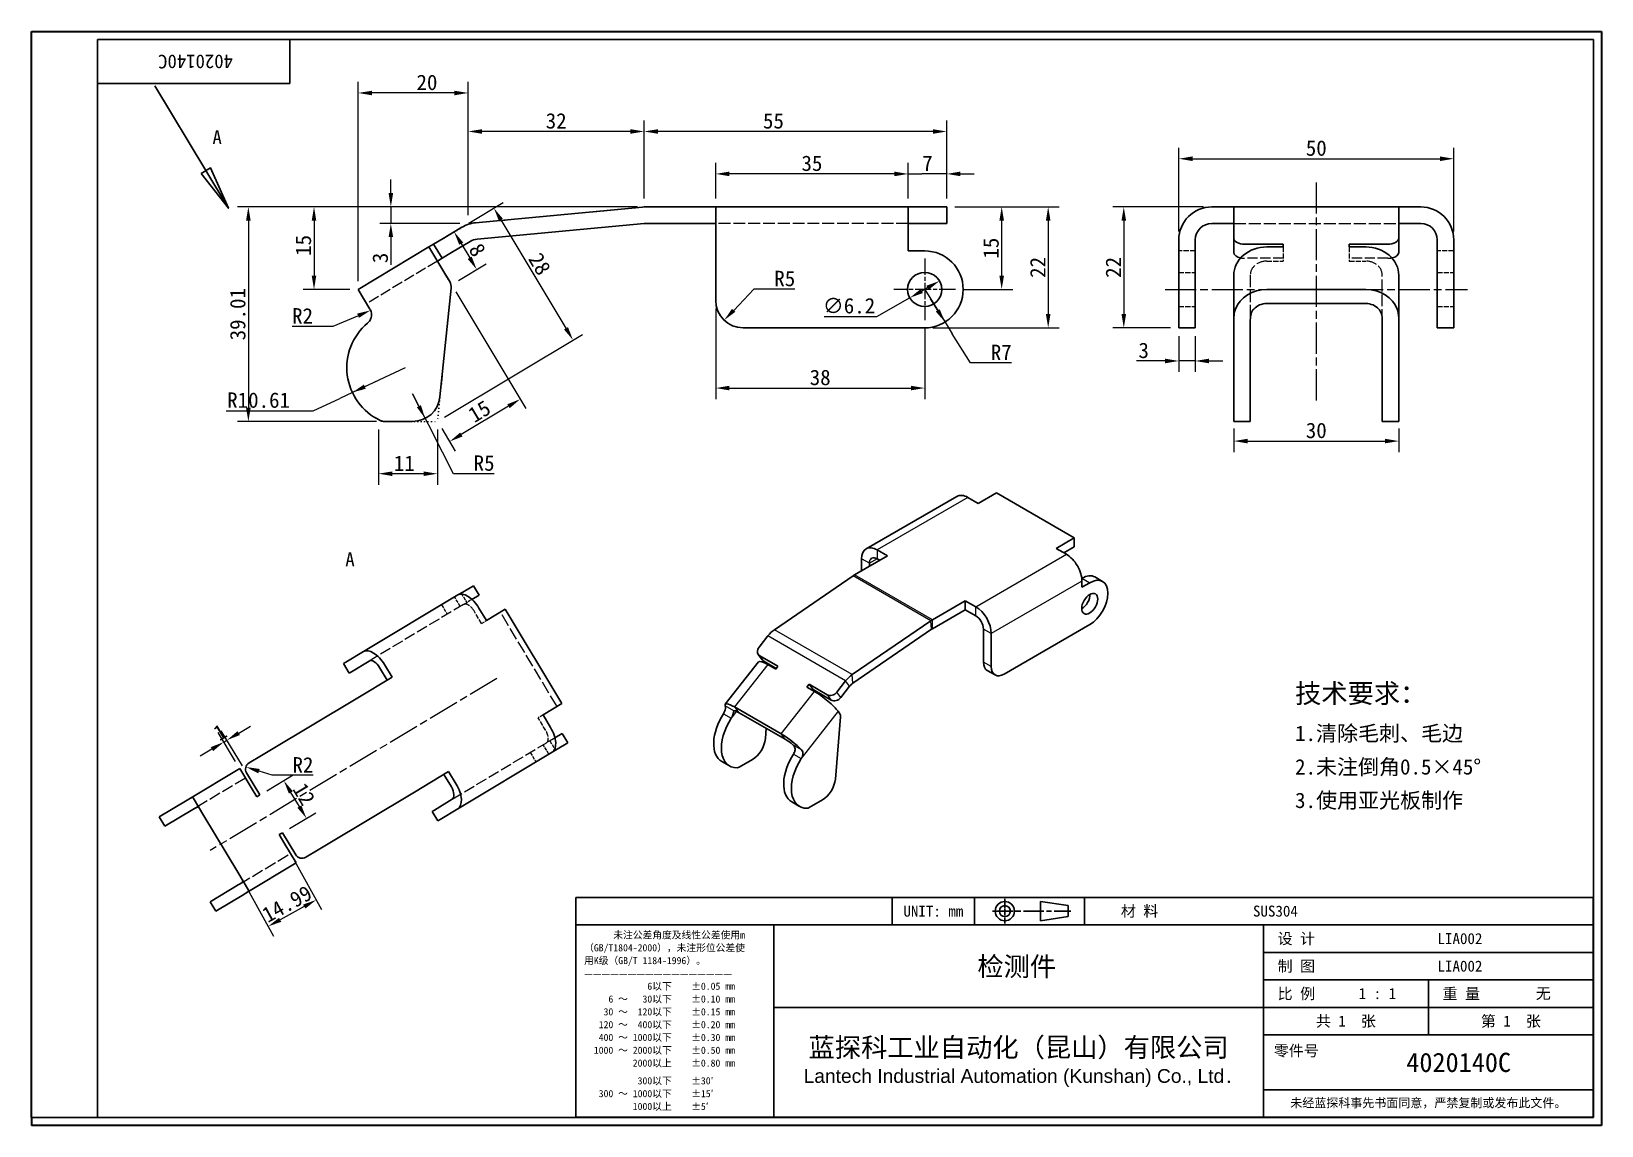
# Model space of a CAD drawing. Header units: millimetres. Extents: x 6 to 292, y 5 to 205.
import ezdxf
from ezdxf.enums import TextEntityAlignment as Align

# ---------------------------------------------------------------- set-up
doc = ezdxf.new("R2010")
doc.units = ezdxf.units.MM
for name, pattern in [('CHAIN', [0.3543, 0.2362, -0.0295, 0.0591, -0.0295]), ('DASHED', [0.2067, 0.1654, -0.0413]), ('DOTTED', [0.0482, 0.0069, -0.0413])]:
    doc.linetypes.add(name, pattern=pattern)
for name, color, linetype, lineweight in [('1', 7, 'Continuous', 18), ('可见 (ISO)', 7, 'Continuous', 25), ('可见窄的 (ISO)', 7, 'Continuous', 18), ('图框 (ISO)', 7, 'Continuous', 35), ('标题 (ISO)', 7, 'Continuous', 25), ('草图几何图元 (ISO)', 7, 'Continuous', 18)]:
    doc.layers.add(name, color=color, linetype=linetype, lineweight=lineweight)
for name, color, linetype, lineweight, true_color in [('中心标记 (ISO)', 1, 'CHAIN', 18, 0xff0000), ('中心线 (ISO)', 1, 'CHAIN', 18, 0xff0000), ('剖切线 (ISO)', 7, 'CHAIN', 25, 0x008000), ('尺寸 (ISO)', 7, 'Continuous', 18, 0x008000), ('符号 (ISO)', 7, 'Continuous', 18, 0x008000), ('隐藏 (ISO)', 5, 'DASHED', 18, 0x0000ff)]:
    doc.layers.add(name, color=color, linetype=linetype, lineweight=lineweight, true_color=true_color)
doc.styles.add('HZ_33', font='simfang.ttf')
doc.styles.add('文本样式164', font='SimSun.ttf')
doc.styles.add('文本样式165', font='SimSun.ttf')
doc.styles.add('文本样式74', font='SimSun.ttf')
doc.styles.add('最新国标', font='simfang.ttf')
doc.styles.add('注释文本 (ISO)', font='simfang.ttf')
doc.dimstyles.new('默认 (GB)', dxfattribs={"dimtxt": 2.8, "dimasz": 2.5, "dimexe": 2, "dimexo": 1.5, "dimgap": 0.5, "dimtad": 1, "dimtoh": 1, "dimdsep": 46, "dimtxsty": '最新国标', "dimcen": 0.09, "dimdle": 10, "dimclrd": 256, "dimclre": 256, "dimclrt": 256, "dimaunit": 1, "dimadec": 3, "dimazin": 2, "dimtfac": 0.535714, "dimtmove": 0, "dimatfit": 3, "dimfxl": 0, "dimtolj": 1, "dimtzin": 0, "dimlwd": -1, "dimlwe": -1, "dimarcsym": 0})

msp = doc.modelspace()

# ---------------------------------------------------------------- texts
at = {"layer": '符号 (ISO)', "insert": (63.0767, 107.2337), "char_height": 2.5, "attachment_point": 7, "style": 'HZ_33'}
msp.add_mtext('A', dxfattribs=at)
at = {"layer": '符号 (ISO)', "insert": (235.7641, 74.3932), "char_height": 2, "width": 42.044104, "attachment_point": 4, "line_spacing_factor": 1.305367, "style": '注释文本 (ISO)'}
msp.add_mtext('{\\H1.75x;技术要求：\\P\\f仿宋_GB2312|b0|i0|c134|p0;\\H0.8x;1.\\fFangSong|b0|i0|c134|p49;清除毛刺、毛边\\P\\f仿宋_GB2312|b0|i0|c134|p0;2.\\fFangSong|b0|i0|c134|p49;未注倒角\\f仿宋_GB2312|b0|i0|c134|p0;0.5\\fFangSong|b0|i0|c134|p49;×\\f仿宋_GB2312|b0|i0|c134|p0;45°\\P3.\\fFangSong|b0|i0|c134|p49;使用亚光板制作}', dxfattribs=at)

# ---------------------------------------------------------------- blocks, each defined once
blk = doc.blocks.new('图框 最新国标')
at = {"layer": '图框 (ISO)'}
for p, q in [((6, 7), (6, 204.5)), ((6, 204.5), (291.5, 204.5)), ((291.5, 204.5), (291.5, 5.5)), ((6, 7), (6, 5.5)), ((6, 7), (6, 5.5)), ((291.5, 5.5), (6, 5.5))]:
    blk.add_line(p, q, dxfattribs=at)
at = {"layer": '图框 (ISO)', "color": 7, "linetype": 'Continuous', "lineweight": 25}
for p, q in [((18, 203), (290, 203)), ((18, 7), (18, 203)), ((18, 203), (290, 203)), ((53, 203), (53, 195)), ((290, 203), (290, 7)), ((290, 203), (290, 7)), ((53, 195), (18, 195)), ((290, 7), (6, 7)), ((290, 7), (18, 7))]:
    blk.add_line(p, q, dxfattribs=at)
at = {"layer": '图框 (ISO)', "style": '文本样式74'}
blk.add_attdef('零件代号_001', (42.65, 200.25), '', height=2.5, rotation=180, dxfattribs=at)
blk = doc.blocks.new('标题栏 最新国标')
at = {"layer": '标题 (ISO)'}
for p, q in [((381.98, -183.84), (196.98, -183.84)), ((196.98, -183.84), (196.98, -223.84)), ((254.48, -183.84), (254.48, -188.84)), ((269.48, -183.84), (269.48, -188.84)), ((281.48, -188.09), (281.48, -184.59)), ((281.48, -184.59), (286.48, -185.34)), ((286.48, -185.34), (286.48, -187.34)), ((289.48, -183.84), (289.48, -188.84)), ((381.98, -223.84), (381.98, -183.84)), ((383.48, -183.84), (383.48, -225.34)), ((286.48, -187.34), (281.48, -188.09)), ((196.98, -188.84), (381.98, -188.84)), ((232.98, -188.84), (232.98, -223.84)), ((321.98, -188.84), (321.98, -223.84)), ((321.98, -193.84), (381.98, -193.84)), ((321.98, -198.84), (381.98, -198.84)), ((351.98, -198.84), (351.98, -208.84)), ((321.98, -203.84), (232.98, -203.84)), ((321.98, -203.84), (381.98, -203.84)), ((321.98, -208.84), (381.98, -208.84)), ((321.98, -218.84), (381.98, -218.84)), ((196.98, -223.84), (381.98, -223.84)), ((383.48, -225.34), (196.98, -225.34))]:
    blk.add_line(p, q, dxfattribs=at)
at = {"layer": '标题 (ISO)', "linetype": 'CHAIN', "ltscale": 5.000333}
blk.add_line((274.98, -184.09), (274.98, -188.59), dxfattribs=at)
at = {"layer": '标题 (ISO)', "linetype": 'CHAIN', "ltscale": 15.834605}
blk.add_line((272.73, -186.34), (286.98, -186.34), dxfattribs=at)
at = {"layer": '标题 (ISO)'}
for radius in [1.75, 1]:
    blk.add_circle((274.98, -186.34), radius, dxfattribs=at)
at = {"layer": '1', "style": '文本样式164'}
for s, p in [('UNIT: mm', (261.98, -186.34)), ('材 料', (299.48, -186.34)), ('设 计', (327.98, -191.34)), ('制 图', (327.98, -196.34)), ('比 例', (327.98, -201.34)), ('重 量', (357.98, -201.34)), ('共 1  张', (336.98, -206.34)), ('第 1  张', (366.98, -206.34))]:
    blk.add_text(s, height=2, dxfattribs=at).set_placement(p, align=Align.MIDDLE_CENTER)
at = {"layer": '标题 (ISO)', "char_height": 2, "style": '注释文本 (ISO)'}
for s, insert, attachment_point, line_spacing_factor in [('{\\fSimSun|b0|i0|c134|p2;\\H0.65x;      未注公差角度及线性公差使用m\\P（GB/T1804-2000），未注形位公差使\\P用K级（GB/T 1184-1996）。\\P—————————————————\\P             6以下    ±0.05 mm\\P     6 ～   30以下    ±0.10 mm\\P    30 ～  120以下    ±0.15 mm\\P   120 ～  400以下    ±0.20 mm\\P   400 ～ 1000以下    ±0.30 mm\\P  1000 ～ 2000以下    ±0.50 mm\\P          2000以上    ±0.80 mm\\P\\H0.38462x;\\P\\H2.6x;           300以下    ±30′\\P   300 ～ 1000以下    ±15′\\P          1000以上    ±5′}', (198.48, -206.34), 4, 1.075116), ('{\\fMicrosoft YaHei|b0|i0|c134|p34;\\H1.75x;蓝探科工业自动化（昆山）有限公司\\P\\fArial|b0|i0|c0|p34;\\H0.71429x;Lantech Industrial Automation (Kunshan) Co., Ltd\\fFangSong|b0|i0|c134|p49;.\\H1.15195x; }', (277.48, -213.84), 5, 0.978695)]:
    blk.add_mtext(s, dxfattribs=dict(at, insert=insert, attachment_point=attachment_point, line_spacing_factor=line_spacing_factor))
at = {"layer": '标题 (ISO)', "attachment_point": 5, "style": '注释文本 (ISO)'}
for s, insert, char_height in [('\\fFangSong|b0|i0;零件号', (327.98, -211.84), 2), ('\\fSimSun|b0|i0;{\\H1.6000;未经蓝探科事先书面同意，严禁复制或发布此文件。}', (351.98, -221.34), 1.6)]:
    blk.add_mtext(s, dxfattribs=dict(at, insert=insert, char_height=char_height))
at = {"layer": '标题 (ISO)'}
for tag, p, height, style in [('材料_001', (320.09, -187.33), 2, '注释文本 (ISO)'), ('设计人_001', (353.65, -192.33), 2, '注释文本 (ISO)'), ('库存编号_001', (269.98, -198.15), 3.5, '文本样式165'), ('设计人_001', (353.65, -197.33), 2, '注释文本 (ISO)'), ('视图比例_001', (339.32, -202.33), 2, '注释文本 (ISO)'), ('质量\\P3;_001', (371.53, -202.3), 2, '注释文本 (ISO)'), ('零件代号_001', (347.97, -215.59), 3.5, '文本样式165')]:
    blk.add_attdef(tag, p, '', height=height, dxfattribs=dict(at, style=style))
blk = doc.blocks.new('二维转换剖视图0')
at = {"layer": '剖切线 (ISO)', "linetype": 'Continuous'}
for p, q in [((28.44, 194.63), (37.7, 179.19)), ((38.56, 179.71), (36.84, 178.68)), ((36.84, 178.68), (41.82, 172.33)), ((37.7, 179.19), (41.82, 172.33)), ((41.82, 172.33), (38.56, 179.71))]:
    blk.add_line(p, q, dxfattribs=at)
at = {"layer": '剖切线 (ISO)', "linetype": 'Continuous', "flags": 128}
blk.add_lwpolyline([(36.84, 178.68), (41.82, 172.33), (38.56, 179.71), (36.84, 178.68)], dxfattribs=at)
at = {"layer": '剖切线 (ISO)'}
blk.add_solid([(36.84, 178.68), (41.82, 172.33), (38.56, 179.71), (36.84, 178.68)], dxfattribs=at)
at = {"layer": '剖切线 (ISO)', "insert": (38.92, 184), "char_height": 2.5, "attachment_point": 7, "style": 'HZ_33'}
blk.add_mtext('A', dxfattribs=at)
blk = doc.blocks.new('*D6')
at = {"layer": 'Defpoints', "color": 0, "transparency": 16777216}
for p in [(117.42, 186.3), (117.42, 172.58), (172.42, 172.58)]:
    blk.add_point(p, dxfattribs=at)
at = {"layer": '尺寸 (ISO)', "color": 116, "true_color": 0x00803f, "transparency": 16777216}
for p, q in [((117.42, 174.08), (117.42, 188.3)), ((169.92, 186.3), (119.92, 186.3)), ((172.42, 174.08), (172.42, 188.3))]:
    blk.add_line(p, q, dxfattribs=at)
for points in [[(119.92, 186.71), (119.92, 185.88), (117.42, 186.3)], [(169.92, 186.71), (169.92, 185.88), (172.42, 186.3)]]:
    blk.add_solid(points, dxfattribs=at)
at = {"layer": '尺寸 (ISO)', "transparency": 16777216, "insert": (140.92, 188.21), "char_height": 2.8, "attachment_point": 5, "style": '最新国标'}
blk.add_mtext('\\A1;55', dxfattribs=at)
blk = doc.blocks.new('*D7')
at = {"layer": 'Defpoints', "color": 0, "transparency": 16777216}
for p in [(85.42, 186.3), (117.42, 172.58), (85.42, 169.58)]:
    blk.add_point(p, dxfattribs=at)
at = {"layer": '尺寸 (ISO)', "color": 116, "true_color": 0x00803f, "transparency": 16777216}
for p, q in [((85.42, 171.08), (85.42, 188.3)), ((114.92, 186.3), (87.92, 186.3)), ((117.42, 174.08), (117.42, 188.3))]:
    blk.add_line(p, q, dxfattribs=at)
for points in [[(87.92, 186.71), (87.92, 185.88), (85.42, 186.3)], [(114.92, 186.71), (114.92, 185.88), (117.42, 186.3)]]:
    blk.add_solid(points, dxfattribs=at)
at = {"layer": '尺寸 (ISO)', "transparency": 16777216, "insert": (101.42, 188.21), "char_height": 2.8, "attachment_point": 5, "style": '最新国标'}
blk.add_mtext('\\A1;32', dxfattribs=at)
blk = doc.blocks.new('*D8')
at = {"layer": 'Defpoints', "color": 0, "transparency": 16777216}
for p in [(65.42, 193.3), (85.42, 169.58), (65.42, 157.58)]:
    blk.add_point(p, dxfattribs=at)
at = {"layer": '尺寸 (ISO)', "color": 116, "true_color": 0x00803f, "transparency": 16777216}
for p, q in [((65.42, 159.08), (65.42, 195.3)), ((85.42, 171.08), (85.42, 195.3)), ((82.92, 193.3), (67.92, 193.3))]:
    blk.add_line(p, q, dxfattribs=at)
for points in [[(67.92, 193.71), (67.92, 192.88), (65.42, 193.3)], [(82.92, 193.71), (82.92, 192.88), (85.42, 193.3)]]:
    blk.add_solid(points, dxfattribs=at)
at = {"layer": '尺寸 (ISO)', "transparency": 16777216, "insert": (77.92, 195.21), "char_height": 2.8, "attachment_point": 5, "style": '最新国标'}
blk.add_mtext('\\A1;20', dxfattribs=at)
blk = doc.blocks.new('*D9')
at = {"layer": 'Defpoints', "color": 0, "transparency": 16777216}
for p in [(117.42, 172.58), (71.36, 169.58), (85.42, 169.58)]:
    blk.add_point(p, dxfattribs=at)
at = {"layer": '尺寸 (ISO)', "color": 116, "true_color": 0x00803f, "transparency": 16777216}
for p, q in [((71.36, 175.08), (71.36, 177.58)), ((115.92, 172.58), (69.36, 172.58)), ((71.36, 172.58), (71.36, 169.58)), ((83.92, 169.58), (69.36, 169.58)), ((71.36, 167.08), (71.36, 162.03))]:
    blk.add_line(p, q, dxfattribs=at)
for points in [[(70.94, 175.08), (71.77, 175.08), (71.36, 172.58)], [(70.94, 167.08), (71.77, 167.08), (71.36, 169.58)]]:
    blk.add_solid(points, dxfattribs=at)
at = {"layer": '尺寸 (ISO)', "transparency": 16777216, "insert": (69.44, 163.3), "char_height": 2.8, "attachment_point": 5, "rotation": 90, "style": '最新国标'}
blk.add_mtext('\\A1;3', dxfattribs=at)
blk = doc.blocks.new('*D10')
at = {"layer": 'Defpoints', "color": 0, "transparency": 16777216}
for p in [(117.42, 172.58), (57.39, 157.58), (65.42, 157.58)]:
    blk.add_point(p, dxfattribs=at)
at = {"layer": '尺寸 (ISO)', "color": 116, "true_color": 0x00803f, "transparency": 16777216}
for p, q in [((115.92, 172.58), (55.39, 172.58)), ((57.39, 170.08), (57.39, 160.08)), ((63.92, 157.58), (55.39, 157.58))]:
    blk.add_line(p, q, dxfattribs=at)
for points in [[(56.97, 170.08), (57.8, 170.08), (57.39, 172.58)], [(56.97, 160.08), (57.8, 160.08), (57.39, 157.58)]]:
    blk.add_solid(points, dxfattribs=at)
at = {"layer": '尺寸 (ISO)', "transparency": 16777216, "insert": (55.47, 165.58), "char_height": 2.8, "attachment_point": 5, "rotation": 90, "style": '最新国标'}
blk.add_mtext('\\A1;15', dxfattribs=at)
blk = doc.blocks.new('*D11')
at = {"layer": 'Defpoints', "color": 0, "transparency": 16777216}
for p in [(165.42, 178.58), (165.42, 172.58), (172.42, 172.58)]:
    blk.add_point(p, dxfattribs=at)
at = {"layer": '尺寸 (ISO)', "color": 116, "true_color": 0x00803f, "transparency": 16777216}
for p, q in [((165.42, 174.08), (165.42, 180.58)), ((172.42, 174.08), (172.42, 180.58)), ((162.92, 178.58), (160.42, 178.58)), ((165.42, 178.58), (167.92, 178.58)), ((169.92, 178.58), (167.92, 178.58)), ((172.42, 178.58), (169.92, 178.58)), ((174.92, 178.58), (177.42, 178.58))]:
    blk.add_line(p, q, dxfattribs=at)
for points in [[(162.92, 179), (162.92, 178.17), (165.42, 178.58)], [(174.92, 179), (174.92, 178.17), (172.42, 178.58)]]:
    blk.add_solid(points, dxfattribs=at)
at = {"layer": '尺寸 (ISO)', "transparency": 16777216, "insert": (168.92, 180.5), "char_height": 2.8, "attachment_point": 5, "style": '最新国标'}
blk.add_mtext('\\A1;7', dxfattribs=at)
blk = doc.blocks.new('*D12')
at = {"layer": 'Defpoints', "color": 0, "transparency": 16777216}
for p in [(130.42, 178.58), (130.42, 172.58), (165.42, 172.58)]:
    blk.add_point(p, dxfattribs=at)
at = {"layer": '尺寸 (ISO)', "color": 116, "true_color": 0x00803f, "transparency": 16777216}
for p, q in [((130.42, 174.08), (130.42, 180.58)), ((165.42, 174.08), (165.42, 180.58)), ((162.92, 178.58), (132.92, 178.58))]:
    blk.add_line(p, q, dxfattribs=at)
for points in [[(132.92, 179), (132.92, 178.17), (130.42, 178.58)], [(162.92, 179), (162.92, 178.17), (165.42, 178.58)]]:
    blk.add_solid(points, dxfattribs=at)
at = {"layer": '尺寸 (ISO)', "transparency": 16777216, "insert": (147.92, 180.5), "char_height": 2.8, "attachment_point": 5, "style": '最新国标'}
blk.add_mtext('\\A1;35', dxfattribs=at)
blk = doc.blocks.new('*D13')
at = {"layer": 'Defpoints', "color": 0, "transparency": 16777216}
for p in [(130.42, 155.58), (168.42, 151.98), (168.42, 139.63)]:
    blk.add_point(p, dxfattribs=at)
at = {"layer": '尺寸 (ISO)', "color": 116, "true_color": 0x00803f, "transparency": 16777216}
for p, q in [((130.42, 154.08), (130.42, 137.63)), ((168.42, 150.48), (168.42, 137.63)), ((132.92, 139.63), (165.92, 139.63))]:
    blk.add_line(p, q, dxfattribs=at)
for points in [[(132.92, 140.05), (132.92, 139.22), (130.42, 139.63)], [(165.92, 140.05), (165.92, 139.22), (168.42, 139.63)]]:
    blk.add_solid(points, dxfattribs=at)
at = {"layer": '尺寸 (ISO)', "transparency": 16777216, "insert": (149.42, 141.55), "char_height": 2.8, "attachment_point": 5, "style": '最新国标'}
blk.add_mtext('\\A1;38', dxfattribs=at)
blk = doc.blocks.new('*D14')
at = {"layer": 'Defpoints', "color": 0, "transparency": 16777216}
for p in [(172.42, 172.58), (182.42, 172.58), (174.02, 157.58)]:
    blk.add_point(p, dxfattribs=at)
at = {"layer": '尺寸 (ISO)', "color": 116, "true_color": 0x00803f, "transparency": 16777216}
for p, q in [((173.92, 172.58), (184.42, 172.58)), ((182.42, 160.08), (182.42, 170.08)), ((175.52, 157.58), (184.42, 157.58))]:
    blk.add_line(p, q, dxfattribs=at)
for points in [[(182, 170.08), (182.84, 170.08), (182.42, 172.58)], [(182, 160.08), (182.84, 160.08), (182.42, 157.58)]]:
    blk.add_solid(points, dxfattribs=at)
at = {"layer": '尺寸 (ISO)', "transparency": 16777216, "insert": (180.5, 165.08), "char_height": 2.8, "attachment_point": 5, "rotation": 90, "style": '最新国标'}
blk.add_mtext('\\A1;15', dxfattribs=at)
blk = doc.blocks.new('*D15')
at = {"layer": 'Defpoints', "color": 0, "transparency": 16777216}
for p in [(172.42, 172.58), (168.42, 150.58), (190.88, 150.58)]:
    blk.add_point(p, dxfattribs=at)
at = {"layer": '尺寸 (ISO)', "color": 116, "true_color": 0x00803f, "transparency": 16777216}
for p, q in [((173.92, 172.58), (192.88, 172.58)), ((190.88, 170.08), (190.88, 153.08)), ((169.92, 150.58), (192.88, 150.58))]:
    blk.add_line(p, q, dxfattribs=at)
for points in [[(190.46, 170.08), (191.29, 170.08), (190.88, 172.58)], [(190.46, 153.08), (191.29, 153.08), (190.88, 150.58)]]:
    blk.add_solid(points, dxfattribs=at)
at = {"layer": '尺寸 (ISO)', "transparency": 16777216, "insert": (188.98, 161.58), "char_height": 2.8, "attachment_point": 5, "rotation": 90, "style": '最新国标'}
blk.add_mtext('\\A1;22', dxfattribs=at)
blk = doc.blocks.new('*D16')
at = {"layer": 'Defpoints', "color": 0, "transparency": 16777216}
for p in [(135.42, 155.58), (131.96, 151.97)]:
    blk.add_point(p, dxfattribs=at)
at = {"layer": '尺寸 (ISO)', "color": 116, "true_color": 0x00803f, "transparency": 16777216}
for p, q in [((137.38, 157.62), (133.69, 153.77)), ((144.83, 157.62), (137.38, 157.62))]:
    blk.add_line(p, q, dxfattribs=at)
blk.add_solid([(133.39, 154.06), (133.99, 153.49), (131.96, 151.97)], dxfattribs=at)
at = {"layer": '尺寸 (ISO)', "transparency": 16777216, "insert": (142.98, 159.54), "char_height": 2.8, "attachment_point": 5, "style": '最新国标'}
blk.add_mtext('\\A1;R5', dxfattribs=at)
blk = doc.blocks.new('*D17')
at = {"layer": 'Defpoints', "color": 0, "transparency": 16777216}
for p in [(171.11, 159.11), (165.72, 156.05)]:
    blk.add_point(p, dxfattribs=at)
at = {"layer": '尺寸 (ISO)', "color": 116, "true_color": 0x00803f, "transparency": 16777216}
for p, q in [((168.94, 157.87), (167.9, 157.28)), ((165.72, 156.05), (159.65, 152.6)), ((159.65, 152.6), (150.17, 152.6))]:
    blk.add_line(p, q, dxfattribs=at)
for points in [[(167.69, 157.64), (168.1, 156.92), (165.72, 156.05)], [(168.73, 158.24), (169.15, 157.51), (171.11, 159.11)]]:
    blk.add_solid(points, dxfattribs=at)
at = {"layer": '尺寸 (ISO)', "transparency": 16777216, "insert": (154.66, 154.59), "char_height": 2.8, "attachment_point": 5, "style": '最新国标'}
blk.add_mtext('\\A1;∅6.2', dxfattribs=at)
blk = doc.blocks.new('*D18')
at = {"layer": 'Defpoints', "color": 0, "transparency": 16777216}
for p in [(168.42, 157.58), (172.12, 151.64)]:
    blk.add_point(p, dxfattribs=at)
at = {"layer": '尺寸 (ISO)', "color": 116, "true_color": 0x00803f, "transparency": 16777216}
for p, q in [((168.42, 157.58), (172.12, 151.64)), ((170.8, 153.76), (169.48, 155.88)), ((172.12, 151.64), (173.44, 149.51)), ((176.74, 144.21), (173.44, 149.51)), ((184.2, 144.21), (176.74, 144.21))]:
    blk.add_line(p, q, dxfattribs=at)
blk.add_solid([(171.15, 153.98), (170.44, 153.54), (172.12, 151.64)], dxfattribs=at)
at = {"layer": '尺寸 (ISO)', "transparency": 16777216, "insert": (182.34, 146.13), "char_height": 2.8, "attachment_point": 5, "style": '最新国标'}
blk.add_mtext('\\A1;R7', dxfattribs=at)
blk = doc.blocks.new('*D19')
at = {"layer": 'Defpoints', "color": 0, "transparency": 16777216}
for p in [(79.14, 165.81), (86.98, 161.18), (82.4, 158.43)]:
    blk.add_point(p, dxfattribs=at)
at = {"layer": '尺寸 (ISO)', "color": 116, "true_color": 0x00803f, "transparency": 16777216}
for p, q in [((80.43, 166.58), (84.58, 169.07)), ((84.15, 165.9), (85.69, 163.33)), ((83.68, 159.21), (88.69, 162.21))]:
    blk.add_line(p, q, dxfattribs=at)
for points in [[(84.51, 166.11), (83.79, 165.69), (82.86, 168.04)], [(86.05, 163.54), (85.33, 163.11), (86.98, 161.18)]]:
    blk.add_solid(points, dxfattribs=at)
at = {"layer": '尺寸 (ISO)', "transparency": 16777216, "insert": (87.08, 164.74), "char_height": 2.8, "attachment_point": 5, "rotation": 300.9638, "style": '最新国标'}
blk.add_mtext('\\A1;8', dxfattribs=at)
blk = doc.blocks.new('*D20')
at = {"layer": 'Defpoints', "color": 0, "transparency": 16777216}
for p in [(82.4, 158.43), (79.82, 133.57), (82.03, 129.9)]:
    blk.add_point(p, dxfattribs=at)
at = {"layer": '尺寸 (ISO)', "color": 116, "true_color": 0x00803f, "transparency": 16777216}
for p, q in [((83.17, 157.15), (95.92, 135.9)), ((92.75, 136.33), (84.17, 131.18)), ((80.6, 132.28), (83.06, 128.18))]:
    blk.add_line(p, q, dxfattribs=at)
for points in [[(92.53, 136.69), (92.96, 135.97), (94.89, 137.62)], [(83.96, 131.54), (84.38, 130.83), (82.03, 129.9)]]:
    blk.add_solid(points, dxfattribs=at)
at = {"layer": '尺寸 (ISO)', "transparency": 16777216, "insert": (87.47, 135.4), "char_height": 2.8, "attachment_point": 5, "rotation": 30.9638, "style": '最新国标'}
blk.add_mtext('\\A1;15', dxfattribs=at)
blk = doc.blocks.new('*D21')
at = {"layer": 'Defpoints', "color": 0, "transparency": 16777216}
for p in [(84.25, 168.88), (104.48, 148.36), (79.82, 133.57)]:
    blk.add_point(p, dxfattribs=at)
at = {"layer": '尺寸 (ISO)', "color": 116, "true_color": 0x00803f, "transparency": 16777216}
for p, q in [((85.54, 169.65), (91.79, 173.4)), ((91.37, 170.23), (103.2, 150.51)), ((81.11, 134.34), (106.2, 149.39))]:
    blk.add_line(p, q, dxfattribs=at)
for points in [[(91.72, 170.44), (91.01, 170.02), (90.08, 172.37)], [(103.56, 150.72), (102.84, 150.29), (104.48, 148.36)]]:
    blk.add_solid(points, dxfattribs=at)
at = {"layer": '尺寸 (ISO)', "transparency": 16777216, "insert": (98.41, 162.21), "char_height": 2.8, "attachment_point": 5, "rotation": 300.9638, "style": '最新国标'}
blk.add_mtext('\\A1;28', dxfattribs=at)
blk = doc.blocks.new('*D22')
at = {"layer": 'Defpoints', "color": 0, "transparency": 16777216}
for p in [(264.62, 181.34), (214.62, 166.58), (264.62, 166.58)]:
    blk.add_point(p, dxfattribs=at)
at = {"layer": '尺寸 (ISO)', "color": 116, "true_color": 0x00803f, "transparency": 16777216}
for p, q in [((214.62, 168.08), (214.62, 183.34)), ((264.62, 168.08), (264.62, 183.34)), ((217.12, 181.34), (262.12, 181.34))]:
    blk.add_line(p, q, dxfattribs=at)
for points in [[(217.12, 181.76), (217.12, 180.92), (214.62, 181.34)], [(262.12, 181.76), (262.12, 180.92), (264.62, 181.34)]]:
    blk.add_solid(points, dxfattribs=at)
at = {"layer": '尺寸 (ISO)', "transparency": 16777216, "insert": (239.62, 183.26), "char_height": 2.8, "attachment_point": 5, "style": '最新国标'}
blk.add_mtext('\\A1;50', dxfattribs=at)
blk = doc.blocks.new('*D23')
at = {"layer": 'Defpoints', "color": 0, "transparency": 16777216}
for p in [(220.62, 172.58), (204.62, 150.58), (214.62, 150.58)]:
    blk.add_point(p, dxfattribs=at)
at = {"layer": '尺寸 (ISO)', "color": 116, "true_color": 0x00803f, "transparency": 16777216}
for p, q in [((219.12, 172.58), (202.62, 172.58)), ((204.62, 170.08), (204.62, 153.08)), ((213.12, 150.58), (202.62, 150.58))]:
    blk.add_line(p, q, dxfattribs=at)
for points in [[(204.21, 170.08), (205.04, 170.08), (204.62, 172.58)], [(204.21, 153.08), (205.04, 153.08), (204.62, 150.58)]]:
    blk.add_solid(points, dxfattribs=at)
at = {"layer": '尺寸 (ISO)', "transparency": 16777216, "insert": (202.72, 161.58), "char_height": 2.8, "attachment_point": 5, "rotation": 90, "style": '最新国标'}
blk.add_mtext('\\A1;22', dxfattribs=at)
blk = doc.blocks.new('*D24')
at = {"layer": 'Defpoints', "color": 0, "transparency": 16777216}
for p in [(214.62, 150.58), (217.62, 150.58), (217.62, 144.56)]:
    blk.add_point(p, dxfattribs=at)
at = {"layer": '尺寸 (ISO)', "color": 116, "true_color": 0x00803f, "transparency": 16777216}
for p, q in [((214.62, 149.08), (214.62, 142.56)), ((217.62, 149.08), (217.62, 142.56)), ((212.12, 144.56), (206.96, 144.56)), ((217.62, 144.56), (214.62, 144.56)), ((220.12, 144.56), (222.62, 144.56))]:
    blk.add_line(p, q, dxfattribs=at)
for points in [[(212.12, 144.98), (212.12, 144.14), (214.62, 144.56)], [(220.12, 144.98), (220.12, 144.14), (217.62, 144.56)]]:
    blk.add_solid(points, dxfattribs=at)
at = {"layer": '尺寸 (ISO)', "transparency": 16777216, "insert": (208.24, 146.47), "char_height": 2.8, "attachment_point": 5, "style": '最新国标'}
blk.add_mtext('\\A1;3', dxfattribs=at)
blk = doc.blocks.new('*D25')
at = {"layer": 'Defpoints', "color": 0, "transparency": 16777216}
for p in [(224.62, 133.76), (254.62, 133.76), (254.62, 129.99)]:
    blk.add_point(p, dxfattribs=at)
at = {"layer": '尺寸 (ISO)', "color": 116, "true_color": 0x00803f, "transparency": 16777216}
for p, q in [((224.62, 132.26), (224.62, 127.99)), ((254.62, 132.26), (254.62, 127.99)), ((227.12, 129.99), (252.12, 129.99))]:
    blk.add_line(p, q, dxfattribs=at)
for points in [[(227.12, 130.41), (227.12, 129.58), (224.62, 129.99)], [(252.12, 130.41), (252.12, 129.58), (254.62, 129.99)]]:
    blk.add_solid(points, dxfattribs=at)
at = {"layer": '尺寸 (ISO)', "transparency": 16777216, "insert": (239.62, 131.91), "char_height": 2.8, "attachment_point": 5, "style": '最新国标'}
blk.add_mtext('\\A1;30', dxfattribs=at)
blk = doc.blocks.new('*D26')
at = {"layer": 'Defpoints', "color": 0, "transparency": 16777216}
for p in [(51.89, 68.24), (47.53, 65.63), (51.65, 58.77)]:
    blk.add_point(p, dxfattribs=at)
at = {"layer": '尺寸 (ISO)', "color": 116, "true_color": 0x00803f, "transparency": 16777216}
for p, q in [((48.82, 66.4), (53.61, 69.27)), ((54.72, 63.53), (53.18, 66.1)), ((52.94, 59.54), (57.73, 62.41))]:
    blk.add_line(p, q, dxfattribs=at)
for points in [[(53.54, 66.31), (52.82, 65.88), (51.89, 68.24)], [(55.08, 63.74), (54.37, 63.31), (56.01, 61.38)]]:
    blk.add_solid(points, dxfattribs=at)
at = {"layer": '尺寸 (ISO)', "transparency": 16777216, "insert": (55.58, 65.79), "char_height": 2.8, "attachment_point": 5, "rotation": 300.9638, "style": '最新国标'}
blk.add_mtext('\\A1;12', dxfattribs=at)
blk = doc.blocks.new('*D27')
at = {"layer": 'Defpoints', "color": 0, "transparency": 16777216}
for p in [(41.55, 75.6), (43.88, 70.43), (45.13, 69.63)]:
    blk.add_point(p, dxfattribs=at)
at = {"layer": '尺寸 (ISO)', "color": 116, "true_color": 0x00803f, "transparency": 16777216}
for p, q in [((44.36, 70.91), (40.52, 77.31)), ((43.69, 76.89), (45.84, 78.17)), ((43.1, 71.71), (39.95, 76.97)), ((40.98, 75.26), (41.55, 75.6)), ((38.83, 73.97), (36.69, 72.68))]:
    blk.add_line(p, q, dxfattribs=at)
for points in [[(43.48, 77.24), (43.91, 76.53), (41.55, 75.6)], [(38.62, 74.33), (39.05, 73.61), (40.98, 75.26)]]:
    blk.add_solid(points, dxfattribs=at)
at = {"layer": '尺寸 (ISO)', "transparency": 16777216, "insert": (40.29, 77.06), "char_height": 2.8, "attachment_point": 5, "rotation": 30.9638, "style": '最新国标'}
blk.add_mtext('\\A1;1', dxfattribs=at)
blk = doc.blocks.new('*D28')
at = {"layer": 'Defpoints', "color": 0, "transparency": 16777216}
for p in [(45.01, 70.72), (46.28, 70.31)]:
    blk.add_point(p, dxfattribs=at)
at = {"layer": '尺寸 (ISO)', "color": 116, "true_color": 0x00803f, "transparency": 16777216}
for p, q in [((49.77, 69.21), (47.39, 69.96)), ((57.22, 69.21), (49.77, 69.21))]:
    blk.add_line(p, q, dxfattribs=at)
blk.add_solid([(47.51, 70.36), (47.26, 69.56), (45.01, 70.72)], dxfattribs=at)
at = {"layer": '尺寸 (ISO)', "transparency": 16777216, "insert": (55.37, 71.11), "char_height": 2.8, "attachment_point": 5, "style": '最新国标'}
blk.add_mtext('\\A1;R2', dxfattribs=at)
blk = doc.blocks.new('*D29')
at = {"layer": 'Defpoints', "color": 0, "transparency": 16777216}
for p in [(69.1, 133.57), (79.82, 133.57), (69.1, 124.06)]:
    blk.add_point(p, dxfattribs=at)
at = {"layer": '尺寸 (ISO)', "color": 116, "true_color": 0x00803f, "transparency": 16777216}
for p, q in [((69.1, 132.07), (69.1, 122.06)), ((79.82, 132.07), (79.82, 122.06)), ((77.32, 124.06), (71.6, 124.06))]:
    blk.add_line(p, q, dxfattribs=at)
for points in [[(71.6, 124.47), (71.6, 123.64), (69.1, 124.06)], [(77.32, 124.47), (77.32, 123.64), (79.82, 124.06)]]:
    blk.add_solid(points, dxfattribs=at)
at = {"layer": '尺寸 (ISO)', "transparency": 16777216, "insert": (73.8, 125.96), "char_height": 2.8, "attachment_point": 5, "style": '最新国标'}
blk.add_mtext('\\A1;11', dxfattribs=at)
blk = doc.blocks.new('*D30')
at = {"layer": 'Defpoints', "color": 0, "transparency": 16777216}
for p in [(65.84, 152.98), (67.68, 153.77)]:
    blk.add_point(p, dxfattribs=at)
at = {"layer": '尺寸 (ISO)', "color": 116, "true_color": 0x00803f, "transparency": 16777216}
for p, q in [((60.89, 150.87), (65.38, 152.79)), ((53.44, 150.87), (60.89, 150.87))]:
    blk.add_line(p, q, dxfattribs=at)
blk.add_solid([(65.22, 153.17), (65.55, 152.4), (67.68, 153.77)], dxfattribs=at)
at = {"layer": '尺寸 (ISO)', "transparency": 16777216, "insert": (55.3, 152.77), "char_height": 2.8, "attachment_point": 5, "style": '最新国标'}
blk.add_mtext('\\A1;R2', dxfattribs=at)
blk = doc.blocks.new('*D31')
at = {"layer": 'Defpoints', "color": 0, "transparency": 16777216}
for p in [(53.14, 54.99), (44.51, 49.93), (49.03, 41.72)]:
    blk.add_point(p, dxfattribs=at)
at = {"layer": '尺寸 (ISO)', "color": 116, "true_color": 0x00803f, "transparency": 16777216}
for p, q in [((53.86, 53.68), (58.75, 44.79)), ((45.23, 48.62), (49.99, 39.97)), ((55.6, 45.33), (51.22, 42.93))]:
    blk.add_line(p, q, dxfattribs=at)
for points in [[(55.39, 45.7), (55.8, 44.97), (57.79, 46.54)], [(51.02, 43.29), (51.42, 42.56), (49.03, 41.72)]]:
    blk.add_solid(points, dxfattribs=at)
at = {"layer": '尺寸 (ISO)', "transparency": 16777216, "insert": (52.48, 45.82), "char_height": 2.8, "attachment_point": 5, "rotation": 28.8108, "style": '最新国标'}
blk.add_mtext('\\A1;14.99', dxfattribs=at)
blk = doc.blocks.new('*D32')
at = {"layer": 'Defpoints', "color": 0, "transparency": 16777216}
for p in [(117.7, 172.58), (45.45, 133.57), (70.25, 133.57)]:
    blk.add_point(p, dxfattribs=at)
at = {"layer": '尺寸 (ISO)', "color": 116, "true_color": 0x00803f, "transparency": 16777216}
for p, q in [((116.2, 172.58), (43.45, 172.58)), ((45.45, 170.08), (45.45, 136.07)), ((68.75, 133.57), (43.45, 133.57))]:
    blk.add_line(p, q, dxfattribs=at)
for points in [[(45.03, 170.08), (45.87, 170.08), (45.45, 172.58)], [(45.03, 136.07), (45.87, 136.07), (45.45, 133.57)]]:
    blk.add_solid(points, dxfattribs=at)
at = {"layer": '尺寸 (ISO)', "transparency": 16777216, "insert": (43.53, 153.07), "char_height": 2.8, "attachment_point": 5, "rotation": 90, "style": '最新国标'}
blk.add_mtext('\\A1;39.01', dxfattribs=at)
blk = doc.blocks.new('*D33')
at = {"layer": 'Defpoints', "color": 0, "transparency": 16777216}
for p in [(73.96, 143.34), (64.36, 138.83)]:
    blk.add_point(p, dxfattribs=at)
at = {"layer": '尺寸 (ISO)', "color": 116, "true_color": 0x00803f, "transparency": 16777216}
for p, q in [((73.96, 143.34), (64.36, 138.83)), ((66.62, 139.89), (68.89, 140.95)), ((57.26, 135.49), (62.1, 137.76)), ((64.36, 138.83), (62.1, 137.76)), ((41.44, 135.49), (57.26, 135.49))]:
    blk.add_line(p, q, dxfattribs=at)
blk.add_solid([(66.45, 140.27), (66.8, 139.51), (64.36, 138.83)], dxfattribs=at)
at = {"layer": '尺寸 (ISO)', "transparency": 16777216, "insert": (47.31, 137.42), "char_height": 2.8, "attachment_point": 5, "style": '最新国标'}
blk.add_mtext('\\A1;R10.61', dxfattribs=at)
blk = doc.blocks.new('*D34')
at = {"layer": 'Defpoints', "color": 0, "transparency": 16777216}
for p in [(75.32, 138.57), (77.59, 134.11)]:
    blk.add_point(p, dxfattribs=at)
at = {"layer": '尺寸 (ISO)', "color": 116, "true_color": 0x00803f, "transparency": 16777216}
for p, q in [((75.32, 138.57), (77.59, 134.11)), ((76.45, 136.34), (75.32, 138.57)), ((77.59, 134.11), (78.72, 131.89)), ((82.72, 124.06), (78.72, 131.89)), ((90.17, 124.06), (82.72, 124.06))]:
    blk.add_line(p, q, dxfattribs=at)
blk.add_solid([(76.82, 136.53), (76.08, 136.15), (77.59, 134.11)], dxfattribs=at)
at = {"layer": '尺寸 (ISO)', "transparency": 16777216, "insert": (88.31, 125.97), "char_height": 2.8, "attachment_point": 5, "style": '最新国标'}
blk.add_mtext('\\A1;R5', dxfattribs=at)

# ---------------------------------------------------------------- dimensions: what is measured, and where the dimension line sits
at = {"layer": '尺寸 (ISO)', "color": 116, "true_color": 0x00803f}
for base, p1, p2, angle, override, picture, middle in [((65.419, 193.2977), (85.419, 169.5774), (65.419, 157.5774), 180, {"dimgap": 0.5, "dimtoh": 0, "dimdec": 2, "dimtol": 0, "dimlim": 0, "dimtp": 0, "dimtm": 0, "dimtdec": 2, "dimtofl": 0, "dimatfit": 1}, '*D8', (77.919, 193.2977)), ((85.419, 186.2977), (117.419, 172.5774), (85.419, 169.5774), 180, {"dimgap": 0.5, "dimtoh": 0, "dimdec": 2, "dimtol": 0, "dimlim": 0, "dimtp": 0, "dimtm": 0, "dimtdec": 2, "dimtofl": 0, "dimatfit": 1}, '*D7', (101.419, 186.2977)), ((117.419, 186.2977), (172.419, 172.5774), (117.419, 172.5774), 180, {"dimgap": 0.5, "dimtoh": 0, "dimdec": 2, "dimtol": 0, "dimlim": 0, "dimtp": 0, "dimtm": 0, "dimtdec": 2, "dimtofl": 0, "dimatfit": 1}, '*D6', (140.919, 186.2977)), ((264.6228, 181.34), (214.6228, 166.5774), (264.6228, 166.5774), 180, {"dimgap": 0.5, "dimtoh": 0, "dimdec": 2, "dimtol": 0, "dimlim": 0, "dimtp": 0, "dimtm": 0, "dimtdec": 2, "dimtofl": 0, "dimatfit": 1}, '*D22', (239.6228, 181.34)), ((165.419, 178.5832), (172.419, 172.5774), (165.419, 172.5774), 180, {"dimgap": 0.5, "dimtoh": 0, "dimdec": 2, "dimtol": 0, "dimlim": 0, "dimtp": 0, "dimtm": 0, "dimtdec": 2, "dimtofl": 0}, '*D11', (168.919, 178.5832)), ((71.3556, 169.5774), (117.419, 172.5774), (85.419, 169.5774), 90, {"dimgap": 0.5, "dimtoh": 0, "dimdec": 2, "dimtol": 0, "dimlim": 0, "dimtp": 0, "dimtm": 0, "dimtdec": 2, "dimtofl": 1, "dimatfit": 1}, '*D9', (71.3556, 163.3014)), ((45.4497, 133.5676), (117.6996, 172.5774), (70.2533, 133.5676), 90, {"dimgap": 0.5, "dimtoh": 0, "dimdec": 2, "dimtol": 0, "dimlim": 0, "dimtp": 0, "dimtm": 0, "dimtdec": 2, "dimtofl": 0, "dimatfit": 1}, '*D32', (45.4497, 153.0725)), ((57.3879, 157.5774), (117.419, 172.5774), (65.419, 157.5774), 90, {"dimgap": 0.5, "dimtoh": 0, "dimdec": 2, "dimtol": 0, "dimlim": 0, "dimtp": 0, "dimtm": 0, "dimtdec": 2, "dimtofl": 0, "dimatfit": 1}, '*D10', (57.3879, 165.5774)), ((104.4849, 148.3636), (84.2497, 168.8758), (79.8249, 133.5676), 300.963757, {"dimgap": 0.5, "dimtoh": 0, "dimdec": 2, "dimtol": 0, "dimlim": 0, "dimtp": 0, "dimtm": 0, "dimtdec": 2, "dimtofl": 0, "dimatfit": 1}, '*D21', (96.7674, 161.226)), ((190.8752, 150.5774), (172.419, 172.5774), (168.419, 150.5774), 90, {"dimgap": 0.5, "dimtoh": 0, "dimdec": 2, "dimtol": 0, "dimlim": 0, "dimtp": 0, "dimtm": 0, "dimtdec": 2, "dimtofl": 0, "dimatfit": 1}, '*D15', (190.8752, 161.5774)), ((182.419, 172.5774), (174.019, 157.5774), (172.419, 172.5774), 90, {"dimgap": 0.5, "dimtoh": 0, "dimdec": 2, "dimtol": 0, "dimlim": 0, "dimtp": 0, "dimtm": 0, "dimtdec": 2, "dimtofl": 0, "dimatfit": 1}, '*D14', (182.419, 165.0774)), ((204.6228, 150.5774), (220.6228, 172.5774), (214.6228, 150.5774), 270, {"dimgap": 0.5, "dimtoh": 0, "dimdec": 2, "dimtol": 0, "dimlim": 0, "dimtp": 0, "dimtm": 0, "dimtdec": 2, "dimtofl": 0, "dimatfit": 1}, '*D23', (204.6228, 161.5774)), ((86.9779, 161.1833), (79.1389, 165.8093), (82.3974, 158.4349), 120.963757, {"dimgap": 0.5, "dimtoh": 0, "dimdec": 2, "dimtol": 0, "dimlim": 0, "dimtp": 0, "dimtm": 0, "dimtdec": 2, "dimtofl": 0, "dimatfit": 1}, '*D19', (85.4345, 163.7557)), ((82.0264, 129.8984), (82.3974, 158.4349), (79.8249, 133.5676), 30.963757, {"dimgap": 0.5, "dimtoh": 0, "dimdec": 2, "dimtol": 0, "dimlim": 0, "dimtp": 0, "dimtm": 0, "dimtdec": 2, "dimtofl": 0, "dimatfit": 1}, '*D20', (88.4576, 133.7571)), ((217.6228, 144.5587), (214.6228, 150.5774), (217.6228, 150.5774), 180, {"dimgap": 0.5, "dimtoh": 0, "dimdec": 2, "dimtol": 0, "dimlim": 0, "dimtp": 0, "dimtm": 0, "dimtdec": 2, "dimtofl": 1, "dimatfit": 1}, '*D24', (208.2371, 144.5587)), ((69.0993, 124.0579), (79.8249, 133.5676), (69.0993, 133.5676), 180, {"dimgap": 0.5, "dimtoh": 0, "dimdec": 0, "dimtol": 0, "dimlim": 0, "dimtp": 0, "dimtm": 0, "dimtdec": 2, "dimtofl": 0, "dimatfit": 1}, '*D29', (73.7955, 124.0579)), ((254.6228, 129.9924), (224.6228, 133.763), (254.6228, 133.763), 180, {"dimgap": 0.5, "dimtoh": 0, "dimdec": 2, "dimtol": 0, "dimlim": 0, "dimtp": 0, "dimtm": 0, "dimtdec": 2, "dimtofl": 0, "dimatfit": 1}, '*D25', (239.6228, 129.9924)), ((41.5499, 75.5999), (43.8754, 70.4284), (45.133, 69.628), 30.963757, {"dimgap": 0.5, "dimtoh": 0, "dimdec": 2, "dimlfac": 1.5, "dimtol": 0, "dimlim": 0, "dimtp": 0, "dimtm": 0, "dimtdec": 2, "dimtofl": 1, "dimatfit": 1}, '*D27', (41.2641, 75.4284)), ((51.8944, 68.2426), (51.65, 58.7664), (47.534, 65.6264), 120.963757, {"dimgap": 0.5, "dimtoh": 0, "dimdec": 2, "dimlfac": 1.5, "dimtol": 0, "dimlim": 0, "dimtp": 0, "dimtm": 0, "dimtdec": 2, "dimtofl": 0, "dimatfit": 1}, '*D26', (53.9524, 64.8126)), ((49.027, 41.7217), (53.1363, 54.9935), (44.5118, 49.9312), 208.810794, {"dimgap": 0.5, "dimtoh": 0, "dimdec": 2, "dimlfac": 1.5, "dimtol": 0, "dimlim": 0, "dimtp": 0, "dimtm": 0, "dimtdec": 2, "dimtofl": 0, "dimatfit": 1}, '*D31', (53.4066, 44.1305))]:
    dim = msp.add_linear_dim(base=base, p1=p1, p2=p2, angle=angle, dimstyle='默认 (GB)', override=override, dxfattribs=at)
    dim.commit()
    dim.dimension.update_dxf_attribs({"geometry": picture, "text_midpoint": middle, "dimtype": 160})
for base, p1, p2, picture, middle in [((130.419, 178.5832), (165.419, 172.5774), (130.419, 172.5774), '*D12', (147.919, 178.5832)), ((168.419, 139.6332), (130.419, 155.5774), (168.419, 151.9774), '*D13', (149.419, 139.6332))]:
    dim = msp.add_linear_dim(base=base, p1=p1, p2=p2, dimstyle='默认 (GB)', override={"dimgap": 0.5, "dimtoh": 0, "dimdec": 2, "dimtol": 0, "dimlim": 0, "dimtp": 0, "dimtm": 0, "dimtdec": 2, "dimtofl": 0, "dimatfit": 1}, dxfattribs=at)
    dim.commit()
    dim.dimension.update_dxf_attribs({"geometry": picture, "text_midpoint": middle, "dimtype": 160})
for center, mpoint, override, picture, middle in [((135.419, 155.5774), (131.9567, 151.9701), {"dimgap": 0.5, "dimtih": 1, "dimdec": 2, "dimlfac": 1, "dimcen": 0, "dimtol": 0, "dimlim": 0, "dimtp": 0, "dimtm": 0, "dimtdec": 2}, '*D16', (142.9759, 157.6206)), ((168.419, 157.5774), (172.12, 151.6358), {"dimgap": 0.5, "dimtih": 1, "dimdec": 2, "dimlfac": 1, "dimcen": 0, "dimtol": 0, "dimlim": 0, "dimtp": 0, "dimtm": 0, "dimtdec": 2}, '*D18', (182.3385, 144.2146)), ((65.8405, 152.9817), (67.6824, 153.7688), {"dimgap": 0.5, "dimtih": 1, "dimdec": 2, "dimlfac": 0.998487, "dimcen": 0, "dimtol": 0, "dimlim": 0, "dimtp": 0, "dimtm": 0, "dimtdec": 2}, '*D30', (55.2955, 150.867)), ((73.9641, 143.3355), (64.3609, 138.8273), {"dimgap": 0.5, "dimtih": 1, "dimdec": 2, "dimlfac": 1, "dimcen": 0, "dimtol": 0, "dimlim": 0, "dimtp": 0, "dimtm": 0, "dimtdec": 2}, '*D33', (47.3137, 135.4922)), ((75.3154, 138.5676), (77.5872, 134.1135), {"dimgap": 0.5, "dimtih": 1, "dimdec": 2, "dimlfac": 1, "dimcen": 0, "dimtol": 0, "dimlim": 0, "dimtp": 0, "dimtm": 0, "dimtdec": 2}, '*D34', (88.312, 124.0579)), ((46.2764, 70.314), (45.0052, 70.7165), {"dimgap": 0.5, "dimtih": 1, "dimdec": 2, "dimlfac": 1.5, "dimcen": 0, "dimtol": 0, "dimlim": 0, "dimtp": 0, "dimtm": 0, "dimtdec": 2}, '*D28', (55.3679, 69.2073))]:
    dim = msp.add_radius_dim(center=center, mpoint=mpoint, dimstyle='默认 (GB)', override=override, dxfattribs=at)
    dim.commit()
    dim.dimension.update_dxf_attribs({"geometry": picture, "text_midpoint": middle, "dimtype": 164})
dim = msp.add_diameter_dim_2p(p1=(171.1145, 159.1085), p2=(165.7235, 156.0463), dimstyle='默认 (GB)', override={"dimgap": 0.5, "dimtih": 1, "dimdec": 2, "dimlfac": 1, "dimtol": 0, "dimlim": 0, "dimtp": 0, "dimtm": 0, "dimtdec": 2, "dimatfit": 2}, dxfattribs=at)
dim.commit()
dim.dimension.update_dxf_attribs({"geometry": '*D17', "text_midpoint": (154.6604, 152.5956), "dimtype": 163})

# ---------------------------------------------------------------- linework, layer by layer
at = {"layer": '中心标记 (ISO)', "ltscale": 12.445423}
for p, q in [((168.419, 163.1774), (168.419, 151.9774)), ((174.019, 157.5774), (162.819, 157.5774))]:
    msp.add_line(p, q, dxfattribs=at)
at = {"layer": '中心线 (ISO)', "ltscale": 23.990969}
for p, q in [((239.6228, 177.0446), (239.6228, 137.1105)), ((212.1228, 157.5774), (267.1228, 157.5774)), ((90.6412, 86.826), (38.5217, 55.5542))]:
    msp.add_line(p, q, dxfattribs=at)
at = {"layer": '可见 (ISO)'}
for p, q in [((117.1396, 172.5512), (86.7766, 169.7047)), ((130.419, 172.5774), (117.6996, 172.5774)), ((130.419, 172.5774), (165.419, 172.5774)), ((130.419, 172.5774), (130.419, 166.5774)), ((172.419, 172.5774), (165.419, 172.5774)), ((165.419, 166.5774), (165.419, 172.5774)), ((172.419, 172.5774), (172.419, 169.5774)), ((220.6228, 172.5774), (224.6228, 172.5774)), ((254.6228, 172.5774), (224.6228, 172.5774)), ((224.6228, 172.5512), (224.6228, 172.5774)), ((224.6228, 172.5512), (224.6228, 169.7047)), ((254.6228, 172.5774), (258.6228, 172.5774)), ((254.6228, 172.5512), (254.6228, 172.5774)), ((254.6228, 172.5512), (254.6228, 169.7047)), ((84.2497, 168.8758), (80.8539, 166.8383)), ((87.0567, 166.7178), (117.4196, 169.5643)), ((117.6996, 169.5774), (130.419, 169.5774)), ((165.419, 169.5774), (172.419, 169.5774)), ((220.6228, 169.5774), (224.6228, 169.5774)), ((224.6228, 168.8758), (224.6228, 169.7047)), ((224.6228, 168.8758), (224.6228, 166.8383)), ((254.6228, 168.8758), (254.6228, 169.7047)), ((254.6228, 169.5774), (258.6228, 169.5774)), ((254.6228, 168.8758), (254.6228, 166.8383)), ((78.2814, 165.2948), (79.1389, 165.8093)), ((79.1389, 165.8093), (80.8539, 166.8383)), ((79.1389, 165.8093), (80.6824, 163.2369)), ((82.3974, 164.2659), (85.7932, 166.3034)), ((130.419, 155.5774), (130.419, 166.5774)), ((165.419, 166.5774), (165.419, 164.5774)), ((214.6228, 166.5774), (214.6228, 155.5774)), ((217.6228, 155.5774), (217.6228, 166.5774)), ((224.6228, 166.8383), (224.6228, 164.2659)), ((226.6228, 165.8093), (233.6228, 165.8093)), ((233.6228, 165.8093), (233.6228, 165.2948)), ((245.6228, 165.2948), (245.6228, 165.8093)), ((245.6228, 165.8093), (252.6228, 165.8093)), ((254.6228, 164.2659), (254.6228, 166.8383)), ((261.6228, 155.5774), (261.6228, 166.5774)), ((264.6228, 155.5774), (264.6228, 166.5774)), ((65.419, 157.5774), (78.2814, 165.2948)), ((81.3684, 160.1499), (78.2814, 165.2948)), ((80.6824, 163.2369), (79.8249, 162.7224)), ((82.3974, 164.2659), (80.6824, 163.2369)), ((168.419, 164.5774), (165.419, 164.5774)), ((233.6228, 165.2948), (230.6228, 165.2948)), ((248.6228, 165.2948), (245.6228, 165.2948)), ((81.3684, 160.1499), (82.0544, 159.0066)), ((224.6228, 151.8063), (224.6228, 160.1499)), ((254.6228, 160.1499), (254.6228, 151.8063)), ((65.419, 157.5774), (67.5591, 154.0106)), ((80.2889, 138.0531), (82.3288, 157.7718)), ((230.6228, 157.5774), (248.6228, 157.5774)), ((214.6228, 150.5774), (214.6228, 155.5774)), ((217.6228, 155.5774), (217.6228, 150.5774)), ((230.6228, 155.0049), (248.6228, 155.0049)), ((261.6228, 150.5774), (261.6228, 155.5774)), ((264.6228, 155.5774), (264.6228, 150.5774)), ((224.6228, 151.8063), (224.6228, 151.4515)), ((224.6228, 133.763), (224.6228, 151.4515)), ((227.6228, 151.4515), (227.6228, 151.8063)), ((227.6228, 151.4515), (227.6228, 133.763)), ((251.6228, 151.8063), (251.6228, 151.4515)), ((251.6228, 133.763), (251.6228, 151.4515)), ((254.6228, 151.4515), (254.6228, 151.8063)), ((254.6228, 133.763), (254.6228, 151.4515)), ((135.419, 150.5774), (168.419, 150.5774)), ((214.6228, 150.5774), (217.6228, 150.5774)), ((261.6228, 150.5774), (264.6228, 150.5774)), ((70.2533, 133.5676), (75.3154, 133.5676)), ((224.6228, 133.5676), (224.6228, 133.763)), ((224.6228, 133.5676), (227.6228, 133.5676)), ((227.6228, 133.763), (227.6228, 133.5676)), ((251.6228, 133.5676), (251.6228, 133.763)), ((251.6228, 133.5676), (254.6228, 133.5676)), ((254.6228, 133.763), (254.6228, 133.5676)), ((174.2794, 119.9369), (157.7803, 110.4111)), ((181.4649, 120.5553), (178.165, 118.6501)), ((181.4649, 120.5553), (195.607, 112.3903)), ((178.165, 118.6501), (176.2794, 119.7388)), ((195.607, 112.3903), (192.3072, 110.4851)), ((195.607, 112.3903), (195.607, 110.7573)), ((161.6659, 109.1243), (155.6699, 105.6625)), ((156.9518, 108.58), (156.9518, 106.4027)), ((159.7803, 110.213), (161.6659, 109.1243)), ((159.7803, 108.58), (160.2517, 108.3078)), ((194.1928, 109.3965), (192.3072, 110.4851)), ((193.7214, 109.6687), (195.607, 110.7573)), ((158.3661, 107.2192), (158.3661, 107.7635)), ((84.4195, 102.5294), (86.3623, 103.6951)), ((86.3623, 103.6951), (87.3913, 101.9801)), ((155.4059, 105.4959), (141.0927, 95.6827)), ((197.0212, 105.0418), (196.9872, 105.0222)), ((197.0212, 104.4975), (197.0212, 103.4088)), ((198.4354, 104.2253), (197.0212, 103.4088)), ((200.7688, 104.4565), (199.3546, 105.273)), ((66.3803, 91.7059), (83.5372, 102)), ((83.5372, 102), (84.4195, 102.5294)), ((87.3913, 101.9801), (86.0944, 101.202)), ((175.808, 100.9594), (169.8121, 97.4976)), ((175.808, 100.9594), (177.6936, 99.8707)), ((175.808, 99.3264), (175.808, 100.9594)), ((88.7318, 97.3422), (87.3598, 99.6289)), ((92.1632, 99.401), (88.7318, 97.3422)), ((92.1632, 99.401), (102.4531, 82.2512)), ((169.548, 97.3309), (155.2348, 87.5177)), ((169.8121, 95.8646), (175.808, 99.3264)), ((175.808, 99.3264), (177.6936, 98.2377)), ((139.9015, 94.5438), (138.3007, 92.5104)), ((155.3668, 85.968), (169.6801, 95.7812)), ((179.1079, 89.8006), (179.1079, 95.7882)), ((180.5221, 88.9841), (180.5221, 94.9717)), ((182.8791, 87.6232), (198.4354, 96.6047)), ((66.3803, 91.7059), (63.145, 89.7647)), ((62.7377, 89.5203), (63.145, 89.7647)), ((63.7667, 87.8053), (62.7377, 89.5203)), ((64.174, 88.0497), (67.4093, 89.9909)), ((69.3206, 88.8053), (70.6926, 86.5187)), ((70.203, 89.3347), (71.575, 87.0481)), ((138.2288, 89.8511), (132.1654, 82.1496)), ((138.9005, 90.1912), (138.1729, 91.1714)), ((138.435, 90.9392), (141.7348, 89.0341)), ((141.4317, 88.649), (139.1626, 89.959)), ((141.3306, 88.5206), (139.9164, 89.3371)), ((141.7348, 89.0341), (141.3306, 88.5206)), ((64.174, 88.0497), (63.7667, 87.8053)), ((71.575, 87.0481), (65.34, 83.3071)), ((146.9875, 85.2547), (147.3917, 85.7681)), ((147.3917, 85.7681), (150.6915, 83.8629)), ((147.3917, 85.7681), (148.1193, 84.7879)), ((154.0436, 86.3788), (152.4428, 84.3455)), ((179.7982, 88.2746), (181.2124, 87.4581)), ((65.0577, 83.1378), (49.3367, 73.7052)), ((65.0577, 83.1378), (65.34, 83.3071)), ((148.4017, 84.4382), (146.9875, 85.2547)), ((148.1193, 84.7879), (148.0183, 84.6595)), ((151.4191, 82.8827), (148.1193, 84.7879)), ((153.1704, 83.3653), (154.7712, 85.3986)), ((102.4531, 82.2512), (99.0217, 80.1924)), ((100.3937, 77.9057), (99.0217, 80.1924)), ((133.853, 81.6356), (142.3383, 76.7366)), ((134.5806, 80.6554), (143.0659, 75.7564)), ((152.6853, 80.8448), (153.0087, 80.4091)), ((139.4485, 75.8715), (139.6088, 77.7524)), ((152.1765, 68.523), (153.1381, 79.8117)), ((101.1863, 76.0489), (102.4832, 76.827)), ((103.5122, 75.112), (101.5694, 73.9463)), ((103.5122, 75.112), (102.4832, 76.827)), ((47.8543, 72.8157), (45.5904, 71.4573)), ((47.8543, 72.8157), (49.3367, 73.7052)), ((100.687, 73.4169), (83.5301, 63.1228)), ((101.5694, 73.9463), (100.687, 73.4169)), ((131.5166, 71.717), (132.9308, 70.9005)), ((137.104, 72.0763), (134.7177, 70.6986)), ((34.6047, 64.866), (43.8754, 70.4284)), ((45.9334, 66.9984), (43.8754, 70.4284)), ((45.133, 69.628), (47.534, 65.6264)), ((81.8649, 69.8982), (75.6299, 66.1573)), ((80.9825, 69.3688), (82.3545, 67.0822)), ((81.8649, 69.8982), (83.2369, 67.6116)), ((46.9624, 65.2834), (45.9334, 66.9984)), ((75.3477, 65.9879), (59.6267, 56.5553)), ((75.3477, 65.9879), (75.6299, 66.1573)), ((29.2358, 61.6446), (34.3385, 64.7062)), ((35.3675, 62.9912), (30.2648, 59.9296)), ((34.6047, 64.866), (34.3385, 64.7062)), ((35.3675, 62.9912), (35.6337, 63.151)), ((35.3997, 65.1181), (37.3584, 61.8534)), ((47.534, 65.6264), (46.9624, 65.2834)), ((78.8585, 62.6522), (79.2659, 62.8966)), ((79.2659, 62.8966), (82.5012, 64.8378)), ((80.2949, 61.1816), (83.5301, 63.1228)), ((145.6587, 63.5521), (144.2445, 64.3686)), ((147.4457, 63.3501), (149.832, 64.7278)), ((29.2358, 61.6446), (30.2648, 59.9296)), ((37.3584, 61.8534), (43.5324, 51.5635)), ((78.8585, 62.6522), (79.8875, 60.9372)), ((80.2949, 61.1816), (79.8875, 60.9372)), ((51.0783, 58.4235), (51.65, 58.7664)), ((52.1073, 56.7085), (51.0783, 58.4235)), ((51.65, 58.7664), (54.051, 54.7648)), ((54.1653, 53.2785), (52.1073, 56.7085)), ((58.1442, 55.6658), (55.8803, 54.3075)), ((58.1442, 55.6658), (59.6267, 56.5553)), ((43.5324, 51.5635), (45.4912, 48.2989)), ((54.1653, 53.2785), (44.8946, 47.7161)), ((38.4968, 46.2098), (43.5994, 49.2713)), ((43.8656, 49.4311), (43.5994, 49.2713)), ((39.5258, 44.4948), (38.4968, 46.2098)), ((39.5258, 44.4948), (44.6284, 47.5564)), ((44.6284, 47.5564), (44.8946, 47.7161))]:
    msp.add_line(p, q, dxfattribs=at)
msp.add_circle((168.419, 157.5774), 3.1, dxfattribs=at)
for centre, radius, start, end in [((117.6996, 166.5774), 6, 90, 95.355825), ((220.6228, 166.5774), 6, 90, 180), ((258.6228, 166.5774), 6, 0, 90), ((87.3367, 163.7309), 6, 95.355825, 120.963757), ((117.6996, 166.5774), 3, 90, 95.355825), ((220.6228, 166.5774), 3, 90, 180), ((258.6228, 166.5774), 3, 0, 90), ((87.3367, 163.7309), 3, 95.355825, 120.963757), ((168.419, 157.5774), 7, 270, 90), ((80.3394, 157.9776), 2, 354.093859, 30.963757), ((135.419, 155.5774), 5, 180, 270), ((73.9641, 143.3355), 10.6088, 130.090562, 244.465778), ((65.8441, 152.9816), 2, 310.090562, 324.01065), ((75.3154, 138.5676), 5, 270, 354.093859), ((70.2533, 135.5676), 2, 244.465778, 270), ((46.2764, 70.314), 1.3333, 120.963757, 210.963757), ((55.1943, 55.4508), 1.3333, 210.963757, 300.963757)]:
    msp.add_arc(centre, radius, start, end, dxfattribs=at)
for centre, major_axis, ratio, start_param, end_param in [((226.6228, 166.8383), (-2, 0), 0.51449576, 0, 1.57079633), ((252.6228, 166.8383), (2, 0), 0.51449576, 4.71238898, 6.28318531), ((230.6228, 160.1499), (-6, 0), 0.85749293, 4.71238898, 6.28318531), ((226.6228, 164.2659), (-2, 0), 0.51449576, 0, 1.19408735), ((248.6228, 160.1499), (6, 0), 0.85749293, 0, 1.57079633), ((252.6228, 164.2659), (2, 0), 0.51449576, 5.08909796, 6.28318531), ((230.6228, 152.4325), (-6, 0), 0.85749293, 4.71238898, 5.97143163), ((248.6228, 152.4325), (6, 0), 0.85749293, 0.31175368, 1.57079633), ((230.6228, 152.4325), (3, 0), 0.85749293, 1.57079633, 2.48116264), ((248.6228, 152.4325), (-3, 0), 0.85749293, 3.80202267, 4.71238898), ((176.2794, 116.4728), (-2, 3.4641), 0.57735027, 5.49778714, 6.28318531), ((159.7803, 106.947), (-2, 3.4641), 0.57735027, 5.49778714, 7.06858347), ((159.7803, 106.947), (-1, 1.7321), 0.57735027, 5.49778714, 7.06858347), ((194.1928, 106.1305), (2, -3.4641), 0.57735027, 0.78539816, 2.35619449), ((155.6699, 102.3966), (-2, -3.4641), 0.57735027, 3.92699082, 4.0204676), ((197.0212, 101.2315), (2.3333, 4.0415), 0.57735027, 0, 0.78539816), ((198.4354, 100.415), (2.3333, 4.0415), 0.57735027, 3.92699082, 7.06858347), ((85.5951, 98.57), (-2.058, 3.43), 0.51449576, 4.71238898, 6.28318531), ((197.0212, 101.2315), (1.0333, 1.7898), 0.57735027, 3.89523169, 5.52954627), ((169.8121, 94.2316), (-2, -3.4641), 0.57735027, 3.92699082, 4.0204676), ((177.6936, 96.6047), (-2, 3.4641), 0.57735027, 3.92699082, 5.49778714), ((177.6936, 96.6047), (-1, 1.7321), 0.57735027, 3.92699082, 5.49778714), ((141.3567, 92.5834), (-2, -3.4641), 0.57735027, 4.0204676, 4.46741032), ((169.8121, 94.2316), (1, 1.7321), 0.57735027, 0.78539816, 0.87887494), ((68.4383, 88.2759), (-2.058, 3.43), 0.51449576, 4.71238898, 6.28318531), ((139.2435, 91.9661), (-1.0706, -0.7947), 0.79211803, 5.04281163, 6.61360796), ((68.4383, 88.2759), (-1.029, 1.715), 0.51449576, 4.71238898, 6.28318531), ((141.3716, 87.3768), (-3.1429, 2.4744), 0.19802951, 5.34222851, 6.28318531), ((139.9711, 90.9859), (-1.0706, -0.7947), 0.79211803, 0, 0.33042265), ((181.4649, 91.1614), (-1.6667, -2.8868), 0.57735027, 5.49778714, 6.28318531), ((182.8791, 90.3449), (-1.6667, -2.8868), 0.57735027, 5.49778714, 7.06858347), ((155.4988, 84.4184), (-2, -3.4641), 0.57735027, 4.0204676, 4.46741032), ((155.4988, 84.4184), (1, 1.7321), 0.57735027, 0.87887494, 1.32581766), ((149.8569, 82.4778), (3.1429, -2.4744), 0.19802951, 0.62983953, 2.20063586), ((151.5, 84.8898), (-1.0706, -0.7947), 0.79211803, 0.33042265, 1.90121897), ((152.2276, 83.9096), (-1.0706, -0.7947), 0.79211803, 0.33042265, 1.90121897), ((135.0528, 77.842), (-3.5363, -6.125), 0.57735027, 4.62670312, 6.28318531), ((131.225, 80.8826), (-0.6667, -1.1547), 0.57735027, 1.48511047, 1.72806183), ((135.3082, 79.6752), (-3.1429, 2.4744), 0.19802951, 5.34222851, 6.60127116), ((135.3082, 79.6752), (-1.5714, 1.2372), 0.19802951, 5.34222851, 6.25259483), ((152.2003, 79.3823), (0.6667, 1.1547), 0.57735027, 5.39470554, 6.03820664), ((98.629, 76.8469), (2.058, -3.43), 0.51449576, 0, 1.57079633), ((136.467, 77.0255), (-3.5363, -6.125), 0.57735027, 4.62670312, 6.62292723), ((132.6392, 80.0661), (0.6667, 1.1547), 0.57735027, 4.62670312, 4.86965448), ((137.104, 74.7979), (-1.6667, -2.8868), 0.57735027, 0.78539816, 2.25311288), ((143.7935, 74.7762), (-3.1429, 2.4744), 0.19802951, 4.08318586, 5.34222851), ((143.7935, 74.7762), (-1.5714, 1.2372), 0.19802951, 4.4318622, 5.34222851), ((147.7807, 70.4935), (-3.5363, -6.125), 0.57735027, 4.62670312, 6.28318531), ((149.1949, 69.677), (-3.5363, -6.125), 0.57735027, 4.62670312, 6.62292723), ((143.9529, 73.5342), (-0.6667, -1.1547), 0.57735027, 1.48511047, 1.72806183), ((145.3671, 72.7177), (0.6667, 1.1547), 0.57735027, 4.62670312, 4.86965448), ((134.7177, 71.7872), (-0.6667, -1.1547), 0.57735027, 0.33974192, 0.78539816), ((149.832, 67.4495), (-1.6667, -2.8868), 0.57735027, 0.78539816, 2.25311288), ((81.4722, 66.5528), (1.029, -1.715), 0.51449576, 0, 1.57079633), ((81.4722, 66.5528), (2.058, -3.43), 0.51449576, 0, 1.57079633), ((147.4457, 64.4387), (-0.6667, -1.1547), 0.57735027, 0.33974192, 0.78539816)]:
    msp.add_ellipse(centre, major_axis=major_axis, ratio=ratio, start_param=start_param, end_param=end_param, dxfattribs=at)
msp.add_ellipse((198.4354, 100.415), major_axis=(-1.0333, -1.7898), ratio=0.57735027, dxfattribs=at)
for points, knots in [([(67.4624, 151.8063), (67.6154, 152.017), (67.725, 152.2588), (67.8464, 152.7446), (67.8615, 153.0207), (67.7804, 153.5492), (67.6845, 153.8015), (67.5591, 154.0106)], [0.703666051, 0.703666051, 0.703666051, 0.703666051, 0.777260848, 0.777260848, 0.854088595, 0.854088595, 0.930916343, 0.930916343, 0.930916343, 0.930916343]), ([(224.912, 154.0106), (224.8335, 153.8018), (224.767, 153.5497), (224.6761, 153.0218), (224.6509, 152.746), (224.6256, 152.2598), (224.6228, 152.0174), (224.6228, 151.8063)], [0.948632407, 0.948632407, 0.948632407, 0.948632407, 1.025377855, 1.025377855, 1.102123302, 1.102123302, 1.175877041, 1.175877041, 1.175877041, 1.175877041]), ([(227.6228, 151.8063), (227.6228, 151.8902), (227.6236, 151.977), (227.6302, 152.2172), (227.6399, 152.395), (227.6847, 152.7584), (227.7206, 152.9437), (227.8202, 153.2894), (227.8941, 153.4754), (228.0663, 153.7795), (228.1576, 153.9041), (228.2536, 154.0106)], [1.816805226, 1.816805226, 1.816805226, 1.816805226, 1.845932585, 1.845932585, 1.897947328, 1.897947328, 1.94996207, 1.94996207, 2.006084185, 2.006084185, 2.051829861, 2.051829861, 2.051829861, 2.051829861]), ([(250.9919, 154.0106), (251.0879, 153.9041), (251.1792, 153.7795), (251.3514, 153.4754), (251.4253, 153.2894), (251.525, 152.9437), (251.5608, 152.7584), (251.6056, 152.395), (251.6153, 152.2172), (251.6219, 151.977), (251.6227, 151.8902), (251.6228, 151.8063)], [0.269492393, 0.269492393, 0.269492393, 0.269492393, 0.31523807, 0.31523807, 0.371360184, 0.371360184, 0.423374927, 0.423374927, 0.475389669, 0.475389669, 0.504517028, 0.504517028, 0.504517028, 0.504517028]), ([(254.6228, 151.8063), (254.6228, 152.017), (254.6199, 152.2588), (254.5947, 152.7446), (254.5696, 153.0207), (254.4787, 153.5492), (254.4121, 153.8015), (254.3335, 154.0106)], [0.703666051, 0.703666051, 0.703666051, 0.703666051, 0.777260848, 0.777260848, 0.854088595, 0.854088595, 0.930916343, 0.930916343, 0.930916343, 0.930916343]), ([(132.1698, 81.8308), (132.1919, 81.7726), (132.2057, 81.6796), (132.2011, 81.4391), (132.1822, 81.2917), (132.1132, 81.001), (132.0601, 80.84), (131.9878, 80.6833)], [0.948632407, 0.948632407, 0.948632407, 0.948632407, 1.025377855, 1.025377855, 1.102123302, 1.102123302, 1.175877041, 1.175877041, 1.175877041, 1.175877041]), ([(133.4021, 79.8668), (133.4306, 79.929), (133.4561, 79.9905), (133.5178, 80.1533), (133.5529, 80.265), (133.6094, 80.4711), (133.6312, 80.5651), (133.6677, 80.7201), (133.6846, 80.7908), (133.7155, 80.8805), (133.7298, 80.9068), (133.745, 80.9213)], [1.816805226, 1.816805226, 1.816805226, 1.816805226, 1.845932585, 1.845932585, 1.897947328, 1.897947328, 1.94996207, 1.94996207, 2.006084185, 2.006084185, 2.051829861, 2.051829861, 2.051829861, 2.051829861]), ([(144.464, 74.7327), (144.5392, 74.666), (144.611, 74.5899), (144.7424, 74.4065), (144.7953, 74.2956), (144.8527, 74.0863), (144.8647, 73.9728), (144.8504, 73.7424), (144.8245, 73.6253), (144.769, 73.459), (144.7443, 73.397), (144.7158, 73.3349)], [0.269492393, 0.269492393, 0.269492393, 0.269492393, 0.31523807, 0.31523807, 0.371360184, 0.371360184, 0.423374927, 0.423374927, 0.475389669, 0.475389669, 0.504517028, 0.504517028, 0.504517028, 0.504517028]), ([(146.13, 72.5184), (146.2021, 72.6747), (146.2525, 72.8369), (146.2978, 73.1413), (146.2931, 73.3025), (146.212, 73.5929), (146.1354, 73.7222), (146.0392, 73.8233)], [0.703666051, 0.703666051, 0.703666051, 0.703666051, 0.777260848, 0.777260848, 0.854088595, 0.854088595, 0.930916343, 0.930916343, 0.930916343, 0.930916343]), ([(35.3997, 65.1181), (35.3727, 65.1629), (35.3228, 65.1847), (35.1761, 65.1673), (35.0791, 65.1287), (34.868, 65.0217), (34.742, 64.9483), (34.6047, 64.866)], [0.948632407, 0.948632407, 0.948632407, 0.948632407, 1.025377855, 1.025377855, 1.102123302, 1.102123302, 1.175877041, 1.175877041, 1.175877041, 1.175877041]), ([(35.6337, 63.151), (35.6881, 63.1836), (35.74, 63.2141), (35.8738, 63.2892), (35.9612, 63.3341), (36.1202, 63.3947), (36.1922, 63.41), (36.3171, 63.4075), (36.3785, 63.3868), (36.4747, 63.3107), (36.5128, 63.2626), (36.5458, 63.2078)], [1.816805226, 1.816805226, 1.816805226, 1.816805226, 1.845932585, 1.845932585, 1.897947328, 1.897947328, 1.94996207, 1.94996207, 2.006084185, 2.006084185, 2.051829861, 2.051829861, 2.051829861, 2.051829861]), ([(44.345, 50.2091), (44.3778, 50.1542), (44.4024, 50.098), (44.4242, 49.9772), (44.4136, 49.9134), (44.357, 49.8019), (44.3097, 49.7456), (44.1813, 49.6339), (44.1006, 49.5779), (43.9714, 49.4952), (43.92, 49.4637), (43.8656, 49.4311)], [0.269492393, 0.269492393, 0.269492393, 0.269492393, 0.31523807, 0.31523807, 0.371360184, 0.371360184, 0.423374927, 0.423374927, 0.475389669, 0.475389669, 0.504517028, 0.504517028, 0.504517028, 0.504517028]), ([(44.8946, 47.7161), (45.0316, 47.7983), (45.1555, 47.8748), (45.3493, 48.0107), (45.4292, 48.0782), (45.5138, 48.1996), (45.5181, 48.254), (45.4912, 48.2989)], [0.703666051, 0.703666051, 0.703666051, 0.703666051, 0.777260848, 0.777260848, 0.854088595, 0.854088595, 0.930916343, 0.930916343, 0.930916343, 0.930916343])]:
    msp.add_open_spline(points, degree=3, knots=knots, dxfattribs=at)
at = {"layer": '可见窄的 (ISO)'}
for p, q in [((176.2794, 119.7388), (159.7803, 110.213)), ((158.3661, 107.7635), (156.9518, 108.58)), ((159.7803, 108.58), (158.3661, 107.7635)), ((159.7803, 110.213), (159.7803, 108.58)), ((177.6936, 99.8707), (194.1928, 109.3965)), ((169.8121, 97.4976), (155.6699, 105.6625)), ((169.548, 97.3309), (155.4059, 105.4959)), ((197.0212, 104.4975), (180.5221, 94.9717)), ((197.0212, 105.0418), (198.4354, 104.2253)), ((169.6801, 95.7812), (169.548, 97.3309)), ((169.8121, 95.8646), (169.8121, 97.4976)), ((177.6936, 98.2377), (177.6936, 99.8707)), ((154.0436, 86.3788), (139.9015, 94.5438)), ((155.2348, 87.5177), (141.0927, 95.6827)), ((180.5221, 94.9717), (179.1079, 95.7882)), ((139.9164, 89.3371), (133.853, 81.6356)), ((139.1626, 89.959), (138.435, 90.9392)), ((180.5221, 88.9841), (179.1079, 89.8006)), ((154.7712, 85.3986), (154.0436, 86.3788)), ((155.3668, 85.968), (155.2348, 87.5177)), ((142.3383, 76.7366), (148.4017, 84.4382)), ((150.6915, 83.8629), (151.4191, 82.8827)), ((153.1704, 83.3653), (152.4428, 84.3455)), ((131.8322, 80.4003), (133.2464, 79.5838)), ((133.745, 80.9213), (132.1698, 81.8308)), ((134.1826, 80.8583), (133.4021, 79.8668)), ((133.853, 81.6356), (134.5806, 80.6554)), ((152.6853, 80.8448), (146.13, 72.5184)), ((143.0659, 75.7564), (142.3383, 76.7366)), ((146.0392, 73.8233), (144.464, 74.7327)), ((144.5601, 73.0519), (145.9743, 72.2354))]:
    msp.add_line(p, q, dxfattribs=at)
at = {"layer": '草图几何图元 (ISO)', "linetype": 'DOTTED', "ltscale": 13.03673}
msp.add_line((108.0346, 171.6976), (117.419, 172.5774), dxfattribs=at)
at = {"layer": '草图几何图元 (ISO)', "linetype": 'DOTTED', "ltscale": 13.998786}
msp.add_line((118.7685, 172.5774), (117.419, 172.5774), dxfattribs=at)
at = {"layer": '草图几何图元 (ISO)', "linetype": 'DOTTED', "ltscale": 13.211303}
msp.add_line((80.5047, 166.6288), (85.419, 169.5774), dxfattribs=at)
at = {"layer": '草图几何图元 (ISO)', "linetype": 'DOTTED', "ltscale": 12.500944}
msp.add_line((92.0181, 170.1961), (85.419, 169.5774), dxfattribs=at)
at = {"layer": '草图几何图元 (ISO)', "linetype": 'DOTTED', "ltscale": 12.363978}
msp.add_line((80.8643, 160.99), (82.3974, 158.4349), dxfattribs=at)
at = {"layer": '草图几何图元 (ISO)', "linetype": 'DOTTED', "ltscale": 12.596147}
msp.add_line((81.8351, 152.9997), (82.3974, 158.4349), dxfattribs=at)
at = {"layer": '草图几何图元 (ISO)', "linetype": 'DOTTED', "ltscale": 5.150267}
msp.add_line((67.4654, 154.1667), (67.141, 154.7074), dxfattribs=at)
at = {"layer": '草图几何图元 (ISO)', "linetype": 'DOTTED', "ltscale": 13.140675}
msp.add_line((80.6721, 141.7578), (79.8249, 133.5676), dxfattribs=at)
at = {"layer": '草图几何图元 (ISO)', "linetype": 'DOTTED', "ltscale": 12.518278}
msp.add_line((73.323, 133.5676), (69.0993, 133.5676), dxfattribs=at)
at = {"layer": '草图几何图元 (ISO)', "linetype": 'DOTTED', "ltscale": 12.482877}
msp.add_line((74.4098, 133.5676), (79.8249, 133.5676), dxfattribs=at)
at = {"layer": '草图几何图元 (ISO)', "linetype": 'DOTTED', "ltscale": 3.885117}
msp.add_arc((73.9641, 143.3355), 10.6088, 244.465778, 247.034721, dxfattribs=at)
at = {"layer": '隐藏 (ISO)', "ltscale": 13.025194}
msp.add_line((165.419, 169.5774), (130.419, 169.5774), dxfattribs=at)
at = {"layer": '隐藏 (ISO)', "ltscale": 13.194353}
msp.add_line((224.6228, 169.5774), (254.6228, 169.5774), dxfattribs=at)
at = {"layer": '隐藏 (ISO)', "ltscale": 5.71399}
for p, q in [((217.6228, 164.5774), (214.6228, 164.5774)), ((233.6228, 165.2948), (233.6228, 162.7224)), ((245.6228, 165.2948), (245.6228, 162.7224)), ((264.6228, 164.5774), (261.6228, 164.5774)), ((214.6228, 160.6774), (217.6228, 160.6774)), ((230.6228, 162.7224), (233.6228, 162.7224)), ((245.6228, 162.7224), (248.6228, 162.7224)), ((261.6228, 160.6774), (264.6228, 160.6774)), ((214.6228, 154.4774), (217.6228, 154.4774)), ((261.6228, 154.4774), (264.6228, 154.4774))]:
    msp.add_line(p, q, dxfattribs=at)
at = {"layer": '隐藏 (ISO)', "ltscale": 11.288502}
for p, q in [((233.6228, 163.2369), (226.6228, 163.2369)), ((252.6228, 163.2369), (245.6228, 163.2369))]:
    msp.add_line(p, q, dxfattribs=at)
at = {"layer": '隐藏 (ISO)', "ltscale": 12.094824}
msp.add_line((79.8249, 162.7224), (66.9625, 155.0049), dxfattribs=at)
at = {"layer": '隐藏 (ISO)', "ltscale": 13.076142}
for p, q in [((227.6228, 160.1499), (227.6228, 151.8063)), ((251.6228, 151.8063), (251.6228, 160.1499)), ((44.9044, 68.7134), (35.6337, 63.151)), ((43.8656, 49.4311), (53.1363, 54.9935))]:
    msp.add_line(p, q, dxfattribs=at)
at = {"layer": '隐藏 (ISO)', "ltscale": 12.54278}
for p, q in [((84.5661, 100.285), (67.4093, 89.9909)), ((82.5012, 64.8378), (99.658, 75.1319))]:
    msp.add_line(p, q, dxfattribs=at)
at = {"layer": '隐藏 (ISO)', "ltscale": 3.809293}
for p, q in [((80.5885, 100.2308), (81.6175, 98.5159)), ((83.9779, 99.9321), (82.9489, 101.6471)), ((84.1328, 102.3574), (85.1618, 100.6424)), ((87.8495, 96.8128), (88.7318, 97.3422)), ((99.0217, 80.1924), (98.1394, 79.6629)), ((100.0988, 73.064), (99.0698, 74.779)), ((100.2537, 75.4893), (101.2827, 73.7743)), ((96.7094, 73.3627), (97.7384, 71.6477))]:
    msp.add_line(p, q, dxfattribs=at)
at = {"layer": '隐藏 (ISO)', "ltscale": 2.285536}
for p, q in [((84.5661, 100.285), (85.4485, 100.8144)), ((100.5404, 75.6613), (99.658, 75.1319))]:
    msp.add_line(p, q, dxfattribs=at)
at = {"layer": '隐藏 (ISO)', "ltscale": 1.793452}
for p, q in [((86.0944, 101.202), (85.4485, 100.8144)), ((100.5404, 75.6613), (101.1863, 76.0489))]:
    msp.add_line(p, q, dxfattribs=at)
at = {"layer": '隐藏 (ISO)', "ltscale": 5.079091}
for p, q in [((87.8495, 96.8128), (86.4775, 99.0995)), ((99.5114, 77.3763), (98.1394, 79.6629))]:
    msp.add_line(p, q, dxfattribs=at)
at = {"layer": '隐藏 (ISO)', "ltscale": 13.822656}
msp.add_line((101.5708, 81.7218), (91.2808, 98.8716), dxfattribs=at)
at = {"layer": '隐藏 (ISO)', "ltscale": 1.434933}
for centre, start_param, end_param in [((226.6228, 164.2659), 4.33568, 4.71238898), ((252.6228, 164.2659), 4.71238898, 5.08909796)]:
    msp.add_ellipse(centre, major_axis=(2, 0), ratio=0.51449576, start_param=start_param, end_param=end_param, dxfattribs=at)
at = {"layer": '隐藏 (ISO)', "ltscale": 11.399102}
for centre, major_axis, start_param, end_param in [((230.6228, 160.1499), (-3, 0), 4.71238898, 6.28318531), ((248.6228, 160.1499), (3, 0), 0, 1.57079633)]:
    msp.add_ellipse(centre, major_axis=major_axis, ratio=0.85749293, start_param=start_param, end_param=end_param, dxfattribs=at)
at = {"layer": '隐藏 (ISO)', "ltscale": 5.983681}
for centre, major_axis, start_param, end_param in [((85.5951, 98.57), (-1.029, 1.715), 4.71238898, 6.28318531), ((98.629, 76.8469), (1.029, -1.715), 0, 1.57079633)]:
    msp.add_ellipse(centre, major_axis=major_axis, ratio=0.51449576, start_param=start_param, end_param=end_param, dxfattribs=at)

# ---------------------------------------------------------------- block references
msp.add_blockref('图框 最新国标', (0, 0)).add_auto_attribs({'零件代号_001': '4020140C'})
ref = msp.add_blockref('标题栏 最新国标', (-91.9825, 230.8443))
ref.add_attrib('零件代号_001', '4020140C', (255.9888, 15.25), dxfattribs={"layer": '标题 (ISO)', "height": 3.5, "style": '文本样式165'})
ref.add_attrib('库存编号_001', '检测件', (178.0014, 32.6913), dxfattribs={"layer": '标题 (ISO)', "height": 3.5, "style": '文本样式165'})
ref.add_attrib('质量\\P3;_001', '无', (279.5429, 28.54), dxfattribs={"layer": '标题 (ISO)', "height": 2, "style": '注释文本 (ISO)'})
ref.add_attrib('视图比例_001', '1 : 1', (247.3371, 28.5171), dxfattribs={"layer": '标题 (ISO)', "height": 2, "style": '注释文本 (ISO)'})
ref.add_attrib('设计人_001', 'LIA002', (261.6686, 38.5114), dxfattribs={"layer": '标题 (ISO)', "height": 2, "style": '注释文本 (ISO)'})
ref.add_attrib('设计人_001', 'LIA002', (261.6686, 33.5114), dxfattribs={"layer": '标题 (ISO)', "height": 2, "style": '注释文本 (ISO)'})
ref.add_attrib('材料_001', 'SUS304', (228.1114, 43.5114), dxfattribs={"layer": '标题 (ISO)', "height": 2, "style": '注释文本 (ISO)'})
at = {"layer": '剖切线 (ISO)'}
msp.add_blockref('二维转换剖视图0', (0, 0), dxfattribs=at)

msp.set_redraw_order([(e.dxf.handle, doc.entitydb.next_handle()) for e in msp.query("TEXT MTEXT ATTDEF DIMENSION ARC_DIMENSION")])  # texts and dimensions are drawn at this point

doc.saveas('drawing.dxf')
